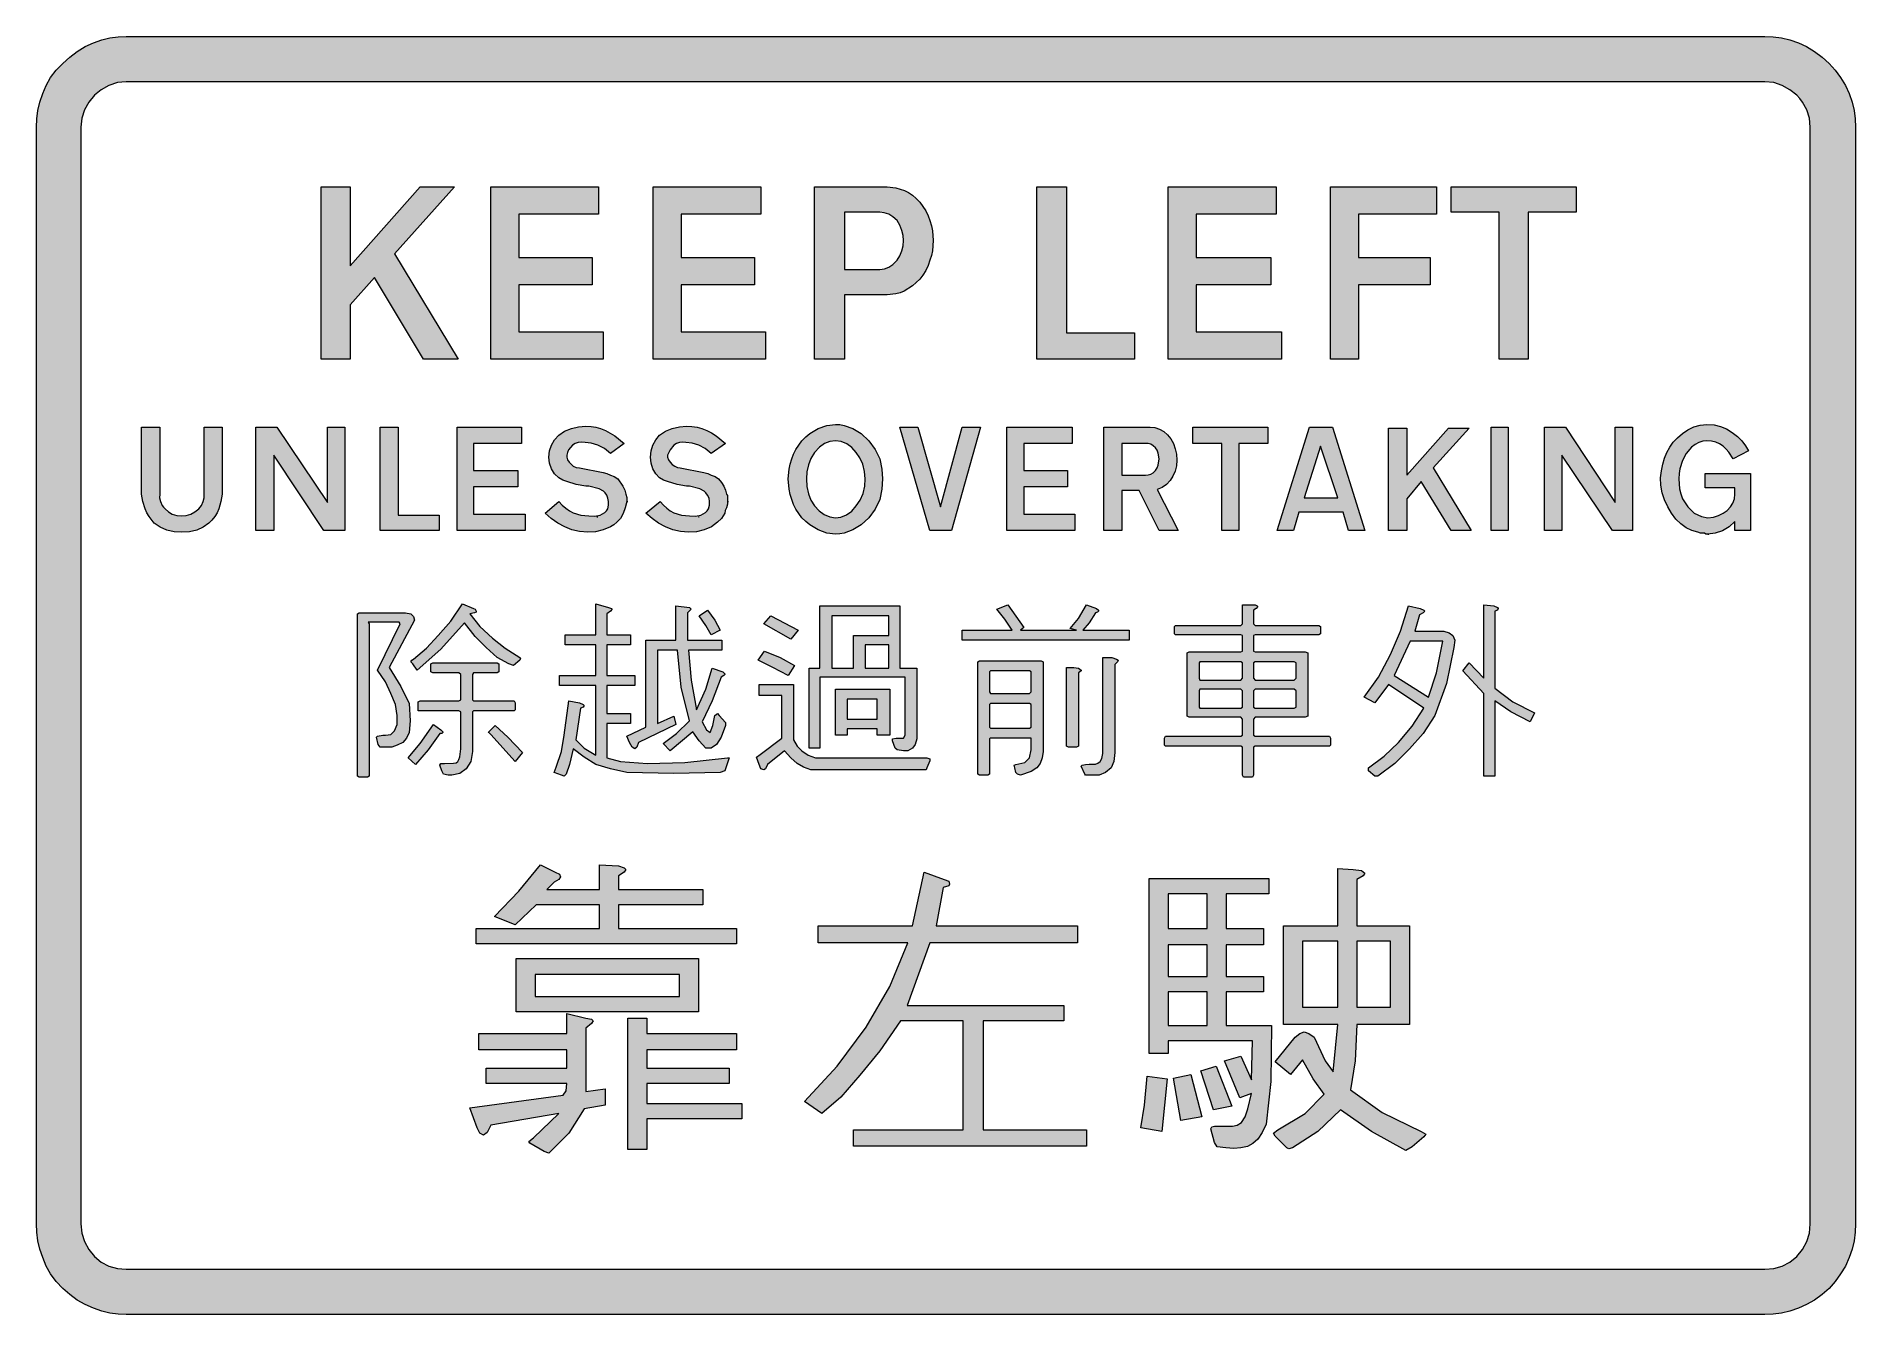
# Model space of a CAD drawing. Header units: metres. Extents: x 104 to 465, y 9 to 263.
import ezdxf

# ---------------------------------------------------------------- set-up
doc = ezdxf.new("R2010")
doc.units = ezdxf.units.M
doc.layers.add('FILL_BLACK_000000', color=7, linetype='Continuous', true_color=0x000000)
doc.layers.add('STROKE_BLACK_000000', color=7, linetype='Continuous', true_color=0x000000)

msp = doc.modelspace()

# ---------------------------------------------------------------- hatches: boundary and pattern name
at = {"layer": 'FILL_BLACK_000000', "true_color": 0x000000}
h = msp.add_hatch(color=7, dxfattribs=at)
h.dxf.hatch_style = 1
h.paths.add_polyline_path([(450.74, 262.51), (452.42, 262.12), (454.14, 261.54), (455.75, 260.77), (457.33, 259.81), (458.85, 258.68), (460.26, 257.4), (461.44, 256.09), (462.51, 254.63), (463.45, 253.07), (464.22, 251.46), (464.8, 249.74), (465.19, 248.06), (465.41, 246.42), (465.48, 244.8), (465.48, 27), (465.41, 25.35), (465.19, 23.67), (464.8, 21.99), (464.22, 20.34), (463.45, 18.65), (462.51, 17.08), (461.44, 15.61), (460.26, 14.22), (458.85, 12.97), (457.33, 11.9), (455.75, 11.01), (454.14, 10.26), (452.42, 9.68), (450.74, 9.29), (449.1, 9.07), (447.48, 9), (122.22, 9), (120.6, 9.07), (118.98, 9.29), (117.36, 9.68), (115.74, 10.26), (114.05, 11.01), (112.48, 11.9), (111.01, 12.97), (109.62, 14.22), (108.34, 15.61), (107.23, 17.08), (106.33, 18.65), (105.66, 20.34), (105.08, 21.99), (104.69, 23.67), (104.47, 25.35), (104.4, 27), (104.4, 244.8), (104.47, 246.42), (104.69, 248.06), (105.08, 249.74), (105.66, 251.46), (106.33, 253.07), (107.23, 254.63), (108.34, 256.09), (109.62, 257.4), (111.01, 258.68), (112.48, 259.81), (114.05, 260.77), (115.74, 261.54), (117.36, 262.12), (118.98, 262.51), (120.6, 262.73), (122.22, 262.8), (447.48, 262.8), (449.1, 262.73), (450.74, 262.51)])
h.paths.add_polyline_path([(455.8, 248.22), (454.96, 249.76), (454.41, 250.46), (453.78, 251.1), (452.44, 252.21), (450.9, 253.06), (449.22, 253.61), (447.48, 253.8), (122.22, 253.8), (120.48, 253.61), (118.8, 253.06), (117.26, 252.21), (115.92, 251.1), (114.81, 249.76), (113.96, 248.22), (113.41, 246.54), (113.22, 244.8), (113.22, 27), (113.41, 25.18), (113.96, 23.49), (114.81, 21.94), (115.92, 20.52), (117.26, 19.44), (118.8, 18.65), (120.48, 18.17), (122.22, 18), (447.48, 18), (449.22, 18.17), (450.9, 18.65), (452.44, 19.44), (453.78, 20.52), (454.96, 21.94), (455.8, 23.49), (456.31, 25.18), (456.48, 27), (456.48, 244.8), (456.31, 246.54), (455.8, 248.22)], flags=16)
h = msp.add_hatch(color=7, dxfattribs=at)
h.dxf.hatch_style = 1
h.paths.add_polyline_path([(166.68, 209.52), (166.68, 198.72), (160.92, 198.72), (160.92, 232.92), (166.68, 232.92), (166.68, 217.26), (180.54, 232.92), (187.38, 232.92), (175.5, 219.6), (188.1, 198.72), (181.26, 198.72), (171.54, 214.92), (166.68, 209.52)])
h = msp.add_hatch(color=7, dxfattribs=at)
h.dxf.hatch_style = 1
h.paths.add_polyline_path([(194.58, 198.72), (194.58, 232.92), (216, 232.92), (216, 227.52), (200.16, 227.52), (200.16, 218.88), (214.74, 218.88), (214.74, 213.48), (200.16, 213.48), (200.16, 204.12), (216.9, 204.12), (216.9, 198.72), (194.58, 198.72)])
h = msp.add_hatch(color=7, dxfattribs=at)
h.dxf.hatch_style = 1
h.paths.add_polyline_path([(226.8, 232.92), (248.22, 232.92), (248.22, 227.52), (232.38, 227.52), (232.38, 218.88), (246.96, 218.88), (246.96, 213.48), (232.38, 213.48), (232.38, 204.12), (249.12, 204.12), (249.12, 198.72), (226.8, 198.72), (226.8, 232.92)])
h = msp.add_hatch(color=7, dxfattribs=at)
h.dxf.hatch_style = 1
h.paths.add_polyline_path([(273.24, 232.92), (274.99, 232.75), (276.68, 232.2), (277.5, 231.78), (278.28, 231.25), (279.02, 230.61), (279.72, 229.86), (280.91, 228.13), (281.37, 227.2), (281.7, 226.26), (282.04, 225.21), (282.26, 224.21), (282.42, 222.3), (282.26, 220.25), (282.04, 219.29), (281.7, 218.34), (281.37, 217.29), (280.91, 216.32), (280.36, 215.4), (279.72, 214.56), (278.26, 213.26), (276.66, 212.22), (275.82, 211.88), (274.95, 211.66), (273.24, 211.5), (264.78, 211.5), (264.78, 198.72), (258.84, 198.72), (258.84, 232.92), (273.24, 232.92)])
h.paths.add_polyline_path([(273.58, 216.97), (274.41, 217.53), (275.22, 218.34), (275.8, 219.21), (276.19, 220.19), (276.41, 221.23), (276.48, 222.3), (276.41, 223.27), (276.19, 224.28), (275.8, 225.29), (275.22, 226.26), (274.41, 226.96), (273.6, 227.52), (272.7, 227.77), (271.8, 227.88), (264.78, 227.88), (264.78, 216.54), (271.8, 216.54), (272.71, 216.64), (273.58, 216.97)], flags=16)
h = msp.add_hatch(color=7, dxfattribs=at)
h.dxf.hatch_style = 1
h.paths.add_polyline_path([(302.94, 232.92), (308.88, 232.92), (308.88, 203.94), (322.38, 203.94), (322.38, 198.72), (302.94, 198.72), (302.94, 232.92)])
h = msp.add_hatch(color=7, dxfattribs=at)
h.dxf.hatch_style = 1
h.paths.add_polyline_path([(329.04, 198.72), (329.04, 232.92), (350.46, 232.92), (350.46, 227.52), (334.62, 227.52), (334.62, 218.88), (349.38, 218.88), (349.38, 213.48), (334.62, 213.48), (334.62, 204.12), (351.54, 204.12), (351.54, 198.72), (329.04, 198.72)])
h = msp.add_hatch(color=7, dxfattribs=at)
h.dxf.hatch_style = 1
h.paths.add_polyline_path([(361.26, 232.92), (382.32, 232.92), (382.32, 227.52), (366.84, 227.52), (366.84, 218.88), (381.06, 218.88), (381.06, 213.48), (366.84, 213.48), (366.84, 198.72), (361.26, 198.72), (361.26, 232.92)])
h = msp.add_hatch(color=7, dxfattribs=at)
h.dxf.hatch_style = 1
h.paths.add_polyline_path([(400.5, 198.72), (394.74, 198.72), (394.74, 227.88), (385.2, 227.88), (385.2, 232.92), (410.04, 232.92), (410.04, 227.88), (400.5, 227.88), (400.5, 198.72)])
h = msp.add_hatch(color=7, dxfattribs=at)
h.dxf.hatch_style = 1
h.paths.add_polyline_path([(137.7, 185.22), (141.3, 185.22), (141.3, 171.9), (141.01, 170.46), (140.58, 169.02), (140.25, 168.22), (139.79, 167.44), (139.24, 166.74), (138.6, 166.14), (137.53, 165.33), (136.24, 164.77), (134.78, 164.44), (133.2, 164.34), (131.72, 164.44), (130.3, 164.77), (128.97, 165.33), (127.8, 166.14), (126.76, 167.44), (126.33, 168.22), (126, 169.02), (125.5, 170.46), (125.28, 171.9), (125.28, 185.22), (128.88, 185.22), (128.88, 171.9), (128.83, 171.18), (129.06, 170.46), (129.37, 169.67), (129.62, 169.32), (129.96, 169.02), (130.59, 168.42), (131.38, 167.96), (132.26, 167.68), (133.2, 167.58), (134.14, 167.68), (135.04, 167.96), (135.88, 168.42), (136.62, 169.02), (137.14, 169.67), (137.52, 170.46), (137.68, 171.18), (137.7, 171.9), (137.7, 185.22)])
h = msp.add_hatch(color=7, dxfattribs=at)
h.dxf.hatch_style = 1
h.paths.add_polyline_path([(162.18, 170.28), (162.18, 185.22), (165.6, 185.22), (165.6, 164.7), (161.46, 164.7), (151.56, 179.64), (151.56, 164.7), (147.96, 164.7), (147.96, 185.22), (152.1, 185.22), (162.18, 170.28)])
h = msp.add_hatch(color=7, dxfattribs=at)
h.dxf.hatch_style = 1
h.paths.add_polyline_path([(172.62, 164.7), (172.62, 185.22), (176.22, 185.22), (176.22, 167.76), (184.32, 167.76), (184.32, 164.7), (172.62, 164.7)])
h = msp.add_hatch(color=7, dxfattribs=at)
h.dxf.hatch_style = 1
h.paths.add_polyline_path([(187.92, 185.22), (200.7, 185.22), (200.7, 181.98), (191.16, 181.98), (191.16, 176.58), (199.98, 176.58), (199.98, 173.34), (191.16, 173.34), (191.16, 167.94), (201.42, 167.94), (201.42, 164.7), (187.92, 164.7), (187.92, 185.22)])
h = msp.add_hatch(color=7, dxfattribs=at)
h.dxf.hatch_style = 1
h.paths.add_polyline_path([(218.34, 180), (217.15, 180.95), (215.82, 181.62), (214.49, 182.03), (213.3, 182.16), (212.55, 182.23), (211.9, 182.16), (211.33, 181.96), (210.78, 181.62), (210.04, 180.7), (209.79, 180.18), (209.7, 179.64), (209.7, 179.28), (209.82, 178.75), (210.13, 178.25), (210.96, 177.48), (211.52, 177.23), (212.22, 177.12), (216.9, 176.22), (217.62, 176.02), (218.34, 175.68), (219.06, 175.39), (219.78, 174.96), (220.79, 173.5), (221.17, 172.71), (221.4, 171.9), (221.56, 171.25), (221.58, 170.46), (221.27, 169.18), (220.86, 168.05), (220.31, 167.09), (219.6, 166.32), (219.02, 165.82), (218.37, 165.4), (216.92, 164.79), (215.37, 164.45), (213.84, 164.34), (212.18, 164.47), (210.67, 164.84), (209.26, 165.4), (207.9, 166.14), (206.57, 167.06), (205.38, 168.12), (208.08, 170.46), (208.76, 169.72), (209.46, 169.1), (210.18, 168.6), (210.91, 168.21), (212.43, 167.73), (214.02, 167.58), (215.22, 167.55), (216.31, 167.76), (217.21, 168.24), (217.55, 168.59), (217.8, 169.02), (217.97, 169.72), (217.98, 170.44), (217.85, 171.12), (217.62, 171.72), (217.32, 172.14), (216.96, 172.48), (216.09, 172.96), (214.02, 173.52), (213.48, 173.52), (211.52, 173.84), (209.7, 174.42), (208.89, 174.71), (208.08, 175.14), (207.24, 175.94), (206.62, 176.94), (206.23, 178.08), (206.1, 179.28), (206.23, 180.49), (206.62, 181.64), (207.24, 182.7), (208.08, 183.6), (209.25, 184.41), (210.58, 184.97), (212, 185.3), (213.48, 185.4), (214.48, 185.35), (215.45, 185.19), (216.39, 184.93), (217.33, 184.57), (219.18, 183.5), (221.04, 181.98), (218.34, 180)])
h = msp.add_hatch(color=7, dxfattribs=at)
h.dxf.hatch_style = 1
h.paths.add_polyline_path([(228.86, 169.72), (229.52, 169.1), (230.2, 168.6), (230.92, 168.21), (232.42, 167.73), (234, 167.58), (235.2, 167.55), (236.29, 167.76), (237.19, 168.24), (237.53, 168.59), (237.78, 169.02), (237.98, 169.72), (238.03, 170.44), (237.91, 171.12), (237.6, 171.72), (237.3, 172.14), (236.94, 172.48), (236.07, 172.96), (234, 173.52), (233.46, 173.52), (231.57, 173.83), (229.68, 174.42), (228.87, 174.71), (228.06, 175.14), (227.32, 175.94), (226.75, 176.94), (226.39, 178.08), (226.26, 179.28), (226.39, 180.49), (226.75, 181.64), (227.32, 182.7), (228.06, 183.6), (229.26, 184.41), (230.62, 184.97), (232.06, 185.3), (233.46, 185.4), (234.52, 185.35), (235.53, 185.19), (236.51, 184.93), (237.46, 184.57), (238.4, 184.09), (239.33, 183.5), (241.2, 181.98), (238.32, 180), (237.15, 180.94), (235.87, 181.62), (234.55, 182.02), (233.28, 182.16), (232.64, 182.23), (232.04, 182.16), (231.48, 181.96), (230.94, 181.62), (230.17, 180.7), (229.68, 179.64), (229.68, 179.28), (229.88, 178.75), (230.2, 178.24), (230.62, 177.81), (231.12, 177.48), (231.66, 177.23), (232.2, 177.12), (236.88, 176.22), (237.67, 176.02), (238.32, 175.68), (239.11, 175.39), (239.76, 174.96), (240.37, 174.25), (240.84, 173.5), (241.18, 172.71), (241.38, 171.9), (241.54, 171.61), (241.56, 171.18), (241.56, 170.46), (241.56, 169.92), (241.38, 169.2), (241.13, 168.66), (241.02, 168.12), (240.37, 167.08), (239.58, 166.32), (238.38, 165.4), (236.97, 164.79), (235.43, 164.45), (233.82, 164.34), (232.23, 164.47), (230.71, 164.83), (229.26, 165.4), (227.88, 166.14), (226.62, 167.06), (225.36, 168.12), (228.24, 170.46), (228.86, 169.72)])
h = msp.add_hatch(color=7, dxfattribs=at)
h.dxf.hatch_style = 1
h.paths.add_polyline_path([(264.73, 185.56), (266.45, 184.95), (268.09, 183.94), (269.64, 182.52), (270.85, 180.79), (271.8, 178.92), (272.21, 176.87), (272.34, 174.96), (272.21, 172.89), (271.8, 170.82), (270.86, 168.95), (269.64, 167.22), (268.09, 165.8), (266.45, 164.79), (264.73, 164.18), (263.86, 164.03), (262.98, 163.98), (261.31, 164.18), (259.58, 164.79), (257.89, 165.8), (257.09, 166.46), (256.32, 167.22), (255.13, 168.95), (254.67, 169.88), (254.34, 170.82), (254, 171.87), (253.78, 172.89), (253.62, 174.96), (253.78, 176.87), (254, 177.87), (254.34, 178.92), (254.67, 179.86), (255.13, 180.79), (256.32, 182.52), (257.09, 183.28), (257.89, 183.94), (259.58, 184.95), (261.31, 185.56), (262.98, 185.76), (263.86, 185.71), (264.73, 185.56)])
h.paths.add_polyline_path([(260.84, 181.96), (259.82, 181.23), (258.84, 180.18), (258.13, 179.01), (257.63, 177.71), (257.32, 176.33), (257.22, 174.96), (257.32, 173.41), (257.63, 171.99), (258.13, 170.71), (258.84, 169.56), (259.74, 168.59), (260.78, 167.85), (261.88, 167.38), (262.98, 167.22), (264.08, 167.36), (265.19, 167.78), (266.22, 168.51), (267.12, 169.56), (267.93, 170.73), (268.49, 172.06), (268.82, 173.48), (268.92, 174.96), (268.79, 176.43), (268.43, 177.84), (267.86, 179.11), (267.12, 180.18), (266.25, 181.15), (265.25, 181.89), (264.16, 182.36), (262.98, 182.52), (261.9, 182.38), (260.84, 181.96)], flags=16)
h = msp.add_hatch(color=7, dxfattribs=at)
h.dxf.hatch_style = 1
h.paths.add_polyline_path([(281.7, 164.7), (275.76, 185.22), (279.36, 185.22), (283.86, 169.38), (288.18, 185.22), (291.78, 185.22), (286.02, 164.7), (281.7, 164.7)])
h = msp.add_hatch(color=7, dxfattribs=at)
h.dxf.hatch_style = 1
h.paths.add_polyline_path([(310.5, 164.7), (297, 164.7), (297, 185.22), (309.96, 185.22), (309.96, 181.98), (300.42, 181.98), (300.42, 176.58), (309.06, 176.58), (309.06, 173.34), (300.42, 173.34), (300.42, 167.94), (310.5, 167.94), (310.5, 164.7)])
h = msp.add_hatch(color=7, dxfattribs=at)
h.dxf.hatch_style = 1
h.paths.add_polyline_path([(325.44, 185.22), (326.42, 185.11), (327.34, 184.81), (328.18, 184.32), (328.93, 183.67), (329.56, 182.87), (330.07, 181.95), (330.44, 180.93), (330.66, 179.82), (330.76, 178.68), (330.68, 177.56), (330.41, 176.49), (329.98, 175.5), (329.4, 174.61), (328.69, 173.85), (327.84, 173.23), (326.88, 172.8), (331.02, 164.7), (327.24, 164.7), (323.28, 172.62), (319.86, 172.62), (319.86, 164.7), (316.26, 164.7), (316.26, 185.22), (325.44, 185.22)])
h.paths.add_polyline_path([(319.86, 175.68), (324.54, 175.68), (325.08, 175.72), (325.6, 175.86), (326.08, 176.14), (326.52, 176.58), (326.86, 177.12), (327.08, 177.68), (327.24, 178.92), (327.08, 180.07), (326.86, 180.62), (326.52, 181.08), (326.08, 181.52), (325.6, 181.8), (325.08, 181.94), (324.54, 181.98), (319.86, 181.98), (319.86, 175.68)], flags=16)
h = msp.add_hatch(color=7, dxfattribs=at)
h.dxf.hatch_style = 1
h.paths.add_polyline_path([(333.9, 181.98), (333.9, 185.22), (348.84, 185.22), (348.84, 181.98), (343.08, 181.98), (343.08, 164.7), (339.66, 164.7), (339.66, 181.98), (333.9, 181.98)])
h = msp.add_hatch(color=7, dxfattribs=at)
h.dxf.hatch_style = 1
h.paths.add_polyline_path([(353.88, 164.7), (350.64, 164.7), (357.12, 185.22), (361.62, 185.22), (368.1, 164.7), (364.86, 164.7), (363.78, 168.3), (354.96, 168.3), (353.88, 164.7)])
h.paths.add_polyline_path([(362.7, 171.18), (359.28, 181.44), (356.04, 171.18), (362.7, 171.18)], flags=16)
h = msp.add_hatch(color=7, dxfattribs=at)
h.dxf.hatch_style = 1
h.paths.add_polyline_path([(379.26, 174.42), (376.38, 171), (376.38, 164.7), (372.78, 164.7), (372.78, 185.04), (376.38, 185.04), (376.38, 175.68), (384.66, 185.04), (388.8, 185.04), (381.6, 177.12), (389.16, 164.7), (385.2, 164.7), (379.26, 174.42)])
h = msp.add_hatch(color=7, dxfattribs=at)
h.dxf.hatch_style = 1
h.paths.add_polyline_path([(396.54, 185.22), (396.54, 164.7), (393.12, 164.7), (393.12, 185.22), (396.54, 185.22)])
h = msp.add_hatch(color=7, dxfattribs=at)
h.dxf.hatch_style = 1
h.paths.add_polyline_path([(421.2, 164.7), (417.24, 164.7), (407.16, 179.64), (407.16, 164.7), (403.74, 164.7), (403.74, 185.22), (407.88, 185.22), (417.78, 170.28), (417.78, 185.22), (421.2, 185.22), (421.2, 164.7)])
h = msp.add_hatch(color=7, dxfattribs=at)
h.dxf.hatch_style = 1
h.paths.add_polyline_path([(435.78, 163.98), (435.51, 164.14), (435.24, 164.16), (434.7, 164.18), (434.16, 164.34), (432.99, 164.72), (431.82, 165.24), (430.78, 166.01), (429.82, 166.97), (428.96, 168.1), (428.22, 169.38), (427.54, 170.76), (427.09, 172.19), (426.85, 173.66), (426.78, 175.14), (426.95, 176.56), (427.21, 177.86), (427.56, 179.06), (428.04, 180.18), (428.62, 181.23), (429.3, 182.21), (430.12, 183.12), (431.1, 183.96), (432.21, 184.7), (433.39, 185.27), (434.64, 185.63), (435.96, 185.76), (437.38, 185.66), (438.68, 185.36), (439.88, 184.85), (441, 184.14), (442.01, 183.38), (442.89, 182.48), (443.63, 181.51), (444.24, 180.54), (441.18, 178.92), (440.32, 180.25), (439.81, 180.87), (439.2, 181.44), (438.49, 181.91), (437.71, 182.25), (436.87, 182.45), (435.96, 182.52), (435.15, 182.42), (434.36, 182.16), (433.61, 181.76), (432.9, 181.26), (431.86, 179.98), (431.1, 178.56), (430.6, 176.96), (430.44, 176), (430.38, 174.96), (430.54, 172.98), (430.76, 171.97), (431.1, 171), (432.2, 169.36), (433.44, 168.12), (434.86, 167.47), (436.14, 167.22), (437.25, 167.37), (438.27, 167.67), (439.19, 168.12), (439.99, 168.68), (440.64, 169.36), (441.13, 170.13), (441.43, 170.98), (441.54, 171.9), (441.54, 173.16), (435.6, 173.16), (435.6, 176.04), (444.6, 176.04), (444.6, 164.7), (441.54, 164.7), (441.54, 166.5), (440.37, 165.42), (439.04, 164.63), (437.62, 164.15), (436.14, 163.98), (435.78, 163.98)])
h = msp.add_hatch(color=7, dxfattribs=at)
h.dxf.hatch_style = 1
h.paths.add_polyline_path([(178.38, 124.56), (177.84, 123.48), (177.12, 122.58), (176.04, 122.04), (174.96, 121.68), (172.62, 121.68), (172.26, 122.22), (171.9, 123.66), (172.08, 123.84), (173.16, 124.02), (173.7, 124.02), (174.78, 124.2), (175.5, 124.92), (176.04, 126.18), (176.04, 127.98), (175.68, 130.14), (174.78, 132.3), (173.7, 134.64), (172.08, 136.98), (176.58, 146.16), (176.4, 146.52), (170.28, 146.52), (170.46, 146.16), (170.46, 115.92), (170.1, 115.74), (168.48, 115.74), (168.12, 115.92), (168.12, 148.14), (168.48, 148.32), (177.66, 148.32), (178.74, 148.14), (179.28, 147.6), (179.46, 146.88), (174.42, 137.52), (176.76, 133.74), (178.38, 130.32), (178.56, 126.9), (178.38, 124.56)])
h = msp.add_hatch(color=7, dxfattribs=at)
h.dxf.hatch_style = 1
h.paths.add_polyline_path([(193.68, 141.48), (191.52, 143.64), (189.36, 146.34), (184.68, 141.12), (180, 136.98), (179.1, 138.24), (178.74, 138.6), (178.92, 138.96), (179.28, 139.14), (181.8, 141.3), (184.14, 143.82), (186.66, 146.7), (189, 150.12), (191.16, 149.22), (191.52, 149.04), (191.7, 148.68), (191.7, 148.5), (191.34, 148.32), (190.44, 148.14), (192.42, 145.62), (194.94, 143.28), (197.46, 141.3), (200.34, 139.5), (200.52, 139.32), (200.34, 138.96), (199.08, 137.88), (198.18, 138.24), (195.84, 139.5), (193.68, 141.48)])
h = msp.add_hatch(color=7, dxfattribs=at)
h.dxf.hatch_style = 1
h.paths.add_polyline_path([(221.58, 116.64), (218.34, 117.36), (215.46, 118.26), (213.12, 119.7), (210.96, 121.32), (210.24, 118.26), (209.52, 116.28), (209.16, 115.92), (208.62, 116.1), (207.18, 116.64), (207.54, 117.72), (208.62, 120.78), (209.16, 124.02), (210.06, 130.86), (212.22, 130.5), (212.94, 130.14), (213.12, 129.96), (212.94, 129.6), (212.4, 129.42), (211.5, 123.12), (213.12, 121.5), (215.46, 120.06), (215.46, 133.92), (208.26, 133.92), (208.26, 135.9), (215.46, 135.9), (215.46, 142.02), (209.34, 142.02), (209.34, 144), (215.46, 144), (215.46, 150.12), (217.98, 149.4), (218.52, 149.22), (218.7, 149.04), (218.34, 148.68), (217.62, 148.14), (217.62, 144), (222.3, 144), (222.3, 142.02), (217.62, 142.02), (217.62, 135.9), (223.2, 135.9), (223.2, 133.92), (217.62, 133.92), (217.62, 128.34), (222.3, 128.34), (222.3, 126.36), (217.62, 126.36), (217.62, 119.52), (220.32, 118.8), (225.72, 118.44), (233.1, 118.62), (241.56, 119.52), (241.92, 119.52), (241.02, 117), (240.12, 116.64), (230.94, 116.46), (221.58, 116.64)])
h = msp.add_hatch(color=7, dxfattribs=at)
h.dxf.hatch_style = 1
h.paths.add_polyline_path([(241.2, 126.54), (241.2, 126), (240.3, 123.66), (239.4, 122.22), (238.32, 121.5), (237.24, 121.5), (235.98, 122.94), (234.72, 124.74), (230.22, 120.96), (228.78, 122.4), (231.48, 124.38), (234, 126.9), (232.38, 133.56), (231.66, 140.94), (227.7, 140.94), (227.7, 126.36), (230.94, 127.8), (231.3, 126.18), (223.92, 122.58), (223.56, 121.68), (223.2, 121.32), (222.66, 121.68), (222.12, 122.58), (221.58, 123.84), (225.36, 125.64), (225.36, 142.92), (231.3, 142.92), (231.3, 149.76), (234, 149.4), (234.36, 149.04), (233.64, 148.32), (233.64, 142.92), (240.48, 142.92), (240.48, 140.94), (233.82, 140.94), (234.36, 135), (235.44, 129.06), (237.24, 133.2), (238.5, 137.34), (240.66, 136.62), (241.02, 136.26), (241.02, 136.08), (240.84, 135.9), (240.3, 135.54), (238.5, 130.86), (236.52, 126.72), (237.42, 125.1), (238.14, 124.56), (238.68, 126), (239.04, 127.98), (239.58, 128.34), (239.94, 127.98), (241.2, 126.54)])
h = msp.add_hatch(color=7, dxfattribs=at)
h.dxf.hatch_style = 1
h.paths.add_polyline_path([(237.6, 148.86), (239.04, 146.88), (240.12, 144.9), (238.32, 144), (237.24, 145.8), (235.98, 147.78), (237.6, 148.86)])
h = msp.add_hatch(color=7, dxfattribs=at)
h.dxf.hatch_style = 1
h.paths.add_polyline_path([(278.28, 121.5), (277.38, 120.96), (276.48, 120.96), (275.22, 121.14), (274.86, 121.5), (274.32, 122.94), (274.32, 123.3), (275.04, 123.48), (276.48, 123.48), (276.84, 124.02), (276.84, 135.54), (259.92, 135.54), (259.92, 121.5), (257.76, 121.5), (257.76, 137.34), (259.92, 137.34), (259.92, 149.76), (275.76, 149.76), (275.76, 137.34), (279.18, 137.34), (279.18, 123.3), (278.82, 122.22), (278.28, 121.5)])
h.paths.add_polyline_path([(273.6, 142.02), (268.92, 142.02), (268.92, 137.34), (273.6, 137.34), (273.6, 142.02)], flags=16)
h.paths.add_polyline_path([(262.26, 147.78), (262.26, 137.34), (266.58, 137.34), (266.58, 143.82), (273.6, 143.82), (273.6, 147.78), (262.26, 147.78)], flags=16)
h = msp.add_hatch(color=7, dxfattribs=at)
h.dxf.hatch_style = 1
h.paths.add_polyline_path([(288.18, 144.9), (298.08, 144.9), (296.64, 147.06), (295.02, 149.04), (297.18, 149.94), (300.42, 145.44), (299.7, 144.9), (310.86, 144.9), (309.6, 145.26), (311.22, 147.24), (312.84, 149.94), (314.82, 149.22), (315.18, 148.86), (315.18, 148.68), (315, 148.5), (314.64, 148.32), (313.38, 146.34), (312.12, 144.9), (321.3, 144.9), (321.3, 142.92), (288.18, 142.92), (288.18, 144.9)])
h = msp.add_hatch(color=7, dxfattribs=at)
h.dxf.hatch_style = 1
h.paths.add_polyline_path([(343.98, 115.74), (343.8, 116.1), (343.8, 121.68), (343.44, 121.86), (328.5, 121.86), (328.32, 122.04), (328.32, 123.48), (328.5, 123.84), (343.44, 123.84), (343.8, 124.02), (343.8, 127.26), (343.44, 127.62), (333.18, 127.62), (332.82, 127.8), (332.82, 140.4), (333.18, 140.58), (343.44, 140.58), (343.8, 140.76), (343.8, 143.82), (343.44, 144), (330.48, 144), (330.3, 144.18), (330.3, 145.62), (330.48, 145.8), (343.44, 145.8), (343.8, 146.16), (343.8, 149.94), (346.32, 149.94), (346.68, 149.76), (346.86, 149.58), (346.5, 149.22), (345.96, 148.86), (345.96, 146.16), (346.32, 145.8), (358.92, 145.8), (359.28, 145.62), (359.28, 144.18), (358.92, 144), (346.32, 144), (345.96, 143.82), (345.96, 140.76), (346.32, 140.58), (356.22, 140.58), (356.76, 140.4), (356.76, 127.8), (356.22, 127.62), (346.32, 127.62), (345.96, 127.26), (345.96, 124.02), (346.32, 123.84), (361.08, 123.84), (361.26, 123.48), (361.26, 122.04), (361.08, 121.86), (346.32, 121.86), (345.96, 121.68), (345.96, 116.1), (345.78, 115.74), (343.98, 115.74)])
h.paths.add_polyline_path([(354.06, 129.42), (354.42, 129.6), (354.42, 132.84), (354.06, 133.2), (346.32, 133.2), (345.96, 132.84), (345.96, 129.6), (346.32, 129.42), (354.06, 129.42)], flags=16)
h.paths.add_polyline_path([(346.32, 135), (354.06, 135), (354.42, 135.36), (354.42, 138.42), (354.06, 138.6), (346.32, 138.6), (345.96, 138.42), (345.96, 135.36), (346.32, 135)], flags=16)
h.paths.add_polyline_path([(343.8, 138.42), (343.44, 138.6), (335.34, 138.6), (335.16, 138.42), (335.16, 135.36), (335.34, 135), (343.44, 135), (343.8, 135.36), (343.8, 138.42)], flags=16)
h.paths.add_polyline_path([(343.8, 132.84), (343.44, 133.2), (335.34, 133.2), (335.16, 132.84), (335.16, 129.6), (335.34, 129.42), (343.44, 129.42), (343.8, 129.6), (343.8, 132.84)], flags=16)
h = msp.add_hatch(color=7, dxfattribs=at)
h.dxf.hatch_style = 1
h.paths.add_polyline_path([(379.8, 129.42), (372.78, 134.1), (370.08, 130.5), (367.92, 131.58), (370.8, 135.54), (373.14, 140.04), (375.12, 144.72), (376.74, 149.76), (379.08, 149.22), (379.8, 148.86), (379.98, 148.68), (379.62, 148.32), (378.9, 147.96), (378, 144.72), (383.76, 144.72), (384.84, 144.36), (385.56, 143.82), (385.92, 142.92), (385.74, 141.48), (384.3, 134.28), (381.96, 127.98), (379.62, 124.38), (376.92, 121.32), (374.04, 118.44), (370.62, 115.92), (370.08, 115.92), (368.82, 117), (368.82, 117.54), (371.88, 119.88), (374.76, 122.58), (377.46, 125.82), (379.8, 129.42)])
h.paths.add_polyline_path([(373.86, 135.9), (380.7, 131.58), (382.32, 136.44), (383.58, 142.74), (377.1, 142.74), (373.86, 135.9)], flags=16)
h = msp.add_hatch(color=7, dxfattribs=at)
h.dxf.hatch_style = 1
h.paths.add_polyline_path([(387.54, 136.8), (388.8, 138.42), (391.68, 135.36), (391.68, 149.94), (393.66, 149.76), (394.38, 149.4), (394.56, 149.22), (394.38, 148.86), (393.84, 148.68), (393.84, 133.38), (397.44, 130.68), (401.76, 128.52), (400.86, 126.72), (397.08, 128.7), (393.84, 130.86), (393.84, 115.92), (391.68, 115.92), (391.68, 132.3), (387.54, 136.8)])
h = msp.add_hatch(color=7, dxfattribs=at)
h.dxf.hatch_style = 1
h.paths.add_polyline_path([(254.16, 143.1), (248.76, 146.16), (250.2, 147.78), (255.6, 144.9), (254.16, 143.1)])
h = msp.add_hatch(color=7, dxfattribs=at)
h.dxf.hatch_style = 1
h.paths.add_polyline_path([(180.54, 130.86), (188.28, 130.86), (188.64, 131.04), (188.64, 136.08), (188.28, 136.44), (183.06, 136.44), (182.7, 136.62), (182.7, 138.24), (183.06, 138.42), (195.84, 138.42), (196.2, 138.24), (196.2, 136.62), (195.84, 136.44), (191.16, 136.44), (190.98, 136.08), (190.98, 131.04), (191.16, 130.86), (199.26, 130.86), (199.44, 130.5), (199.44, 129.06), (199.26, 128.88), (191.16, 128.88), (190.98, 128.7), (190.98, 120.78), (190.62, 118.8), (189.72, 117.36), (188.46, 116.46), (186.84, 116.1), (186.12, 116.1), (185.22, 116.28), (184.86, 117), (184.5, 118.08), (184.68, 118.44), (185.4, 118.44), (187.19, 118.47), (187.72, 118.59), (188.07, 118.83), (188.28, 119.2), (188.42, 119.72), (188.64, 121.32), (188.64, 128.7), (188.28, 128.88), (180.18, 128.88), (180.18, 130.68), (180.54, 130.86)])
h = msp.add_hatch(color=7, dxfattribs=at)
h.dxf.hatch_style = 1
h.paths.add_polyline_path([(254.88, 137.88), (253.62, 135.9), (250.56, 137.52), (247.68, 138.96), (248.94, 140.76), (252, 139.5), (254.88, 137.88)])
h = msp.add_hatch(color=7, dxfattribs=at)
h.dxf.hatch_style = 1
h.paths.add_polyline_path([(302.94, 117.54), (301.86, 116.82), (299.7, 116.1), (299.16, 116.28), (298.8, 116.64), (298.62, 117.54), (298.44, 118.08), (298.8, 118.26), (300.6, 118.62), (301.5, 119.52), (301.86, 121.14), (301.86, 123.48), (293.76, 123.48), (293.58, 123.3), (293.58, 116.28), (293.22, 116.1), (291.6, 116.1), (291.24, 116.28), (291.24, 138.6), (291.6, 138.78), (303.84, 138.78), (304.2, 138.6), (304.2, 120.78), (304.02, 119.52), (303.66, 118.44), (302.94, 117.54)])
h.paths.add_polyline_path([(293.58, 125.64), (293.76, 125.46), (301.5, 125.46), (301.86, 125.64), (301.86, 130.14), (301.5, 130.32), (293.76, 130.32), (293.58, 130.14), (293.58, 125.64)], flags=16)
h.paths.add_polyline_path([(293.58, 132.66), (293.76, 132.3), (301.5, 132.3), (301.86, 132.66), (301.86, 136.62), (301.5, 136.8), (293.76, 136.8), (293.58, 136.62), (293.58, 132.66)], flags=16)
h = msp.add_hatch(color=7, dxfattribs=at)
h.dxf.hatch_style = 1
h.paths.add_polyline_path([(309.24, 121.68), (308.88, 121.86), (308.88, 137.52), (310.32, 137.52), (311.22, 137.34), (311.76, 136.98), (311.76, 136.8), (311.22, 136.44), (311.22, 121.86), (310.86, 121.68), (309.24, 121.68)])
h = msp.add_hatch(color=7, dxfattribs=at)
h.dxf.hatch_style = 1
h.paths.add_polyline_path([(318.42, 120.6), (318.24, 118.8), (317.7, 117.54), (316.62, 116.64), (315.36, 116.1), (312.66, 116.1), (312.48, 116.28), (311.76, 117.9), (311.94, 118.08), (312.64, 118.25), (313.33, 118.29), (314.58, 118.32), (315.1, 118.47), (315.54, 118.81), (315.88, 119.44), (316.08, 120.42), (316.08, 139.5), (317.88, 139.5), (318.78, 139.14), (319.14, 138.96), (318.96, 138.6), (318.42, 138.06), (318.42, 120.6)])
h = msp.add_hatch(color=7, dxfattribs=at)
h.dxf.hatch_style = 1
h.paths.add_polyline_path([(258.12, 117.18), (256.68, 117.72), (255.42, 118.44), (254.16, 119.52), (252.9, 120.96), (249.48, 118.26), (249.12, 117.36), (248.76, 117.18), (248.22, 117.36), (247.86, 118.26), (247.32, 119.7), (248.04, 120.24), (252.36, 123.48), (252.36, 131.94), (247.86, 131.94), (247.86, 134.1), (254.7, 134.1), (254.7, 123.12), (255.42, 121.86), (256.32, 120.96), (257.58, 120.06), (259.02, 119.52), (281.16, 119.52), (281.7, 119.34), (281.7, 118.98), (281.16, 117.54), (280.98, 117.18), (258.12, 117.18)])
h = msp.add_hatch(color=7, dxfattribs=at)
h.dxf.hatch_style = 1
h.paths.add_polyline_path([(265.32, 124.02), (262.98, 124.02), (262.98, 133.2), (273.78, 133.2), (273.78, 124.02), (271.26, 124.02), (271.26, 125.28), (265.32, 125.28), (265.32, 124.02)])
h.paths.add_polyline_path([(265.32, 131.22), (265.32, 127.26), (271.26, 127.26), (271.26, 131.22), (265.32, 131.22)], flags=16)
h = msp.add_hatch(color=7, dxfattribs=at)
h.dxf.hatch_style = 1
h.paths.add_polyline_path([(184.68, 125.1), (185.04, 124.74), (185.04, 124.56), (184.86, 124.38), (184.5, 124.38), (182.16, 121.14), (179.64, 118.26), (178.2, 119.52), (180.54, 122.4), (183.24, 126.18), (184.68, 125.1)])
h = msp.add_hatch(color=7, dxfattribs=at)
h.dxf.hatch_style = 1
h.paths.add_polyline_path([(199.44, 118.8), (194.58, 124.2), (194.22, 124.56), (194.04, 124.56), (195.48, 126), (198, 123.66), (200.88, 120.6), (199.44, 118.8)])
h = msp.add_hatch(color=7, dxfattribs=at)
h.dxf.hatch_style = 1
h.paths.add_polyline_path([(243.36, 82.62), (191.7, 82.62), (191.7, 85.68), (216.18, 85.68), (216.18, 90.36), (203.58, 90.36), (199.44, 86.4), (195.3, 88.02), (200.16, 93.06), (204.48, 98.28), (207.36, 96.84), (208.26, 96.48), (208.44, 95.94), (208.08, 95.4), (207.18, 94.86), (205.74, 93.42), (216.18, 93.42), (216.18, 98.28), (219.96, 98.1), (221.04, 97.74), (221.4, 97.38), (221.04, 96.84), (219.96, 96.12), (219.96, 93.42), (236.7, 93.42), (236.7, 90.36), (219.96, 90.36), (219.96, 85.68), (243.36, 85.68), (243.36, 82.62)])
h = msp.add_hatch(color=7, dxfattribs=at)
h.dxf.hatch_style = 1
h.paths.add_polyline_path([(352.98, 41.94), (352.62, 42.12), (350.28, 44.46), (349.92, 45), (350.82, 45.72), (356.22, 48.96), (360, 52.74), (357.84, 55.8), (355.68, 59.58), (353.34, 56.7), (350.28, 59.22), (354.24, 64.08), (355.14, 64.8), (356.04, 65.16), (356.94, 64.8), (358.02, 64.08), (360.18, 59.4), (361.8, 57.24), (362.7, 66.6), (351.9, 66.6), (351.9, 86.22), (362.7, 86.22), (362.7, 97.56), (365.76, 97.38), (367.38, 97.2), (368.1, 96.66), (367.74, 96.12), (366.48, 95.4), (366.48, 86.22), (376.92, 86.22), (376.92, 66.6), (366.48, 66.6), (366.12, 59.4), (365.22, 53.64), (371.52, 49.14), (379.26, 45.36), (380.16, 44.82), (379.8, 44.28), (377.46, 42.3), (376.2, 41.58), (369.36, 45.36), (363.24, 49.68), (358.74, 45.36), (353.7, 42.12), (352.98, 41.94)])
h.paths.add_polyline_path([(373.14, 83.16), (366.48, 83.16), (366.48, 70.02), (373.14, 70.02), (373.14, 83.16)], flags=16)
h.paths.add_polyline_path([(355.68, 83.16), (355.68, 70.02), (362.7, 70.02), (362.7, 83.16), (355.68, 83.16)], flags=16)
h = msp.add_hatch(color=7, dxfattribs=at)
h.dxf.hatch_style = 1
h.paths.add_polyline_path([(259.56, 82.8), (259.56, 86.22), (278.28, 86.22), (280.62, 96.84), (284.58, 95.4), (285.48, 95.04), (285.66, 94.5), (285.48, 94.14), (284.4, 93.78), (282.96, 86.22), (311.04, 86.22), (311.04, 82.8), (281.7, 82.8), (277.2, 70.38), (308.34, 70.38), (308.34, 67.32), (292.32, 67.32), (292.32, 45.72), (312.84, 45.72), (312.84, 42.48), (266.58, 42.48), (266.58, 45.72), (288.36, 45.72), (288.36, 67.32), (275.94, 67.32), (271.8, 61.38), (267.84, 56.52), (264.06, 52.2), (260.28, 48.96), (256.86, 51.3), (263.34, 58.32), (269.1, 66.06), (273.78, 74.16), (277.38, 82.8), (259.56, 82.8)])
h = msp.add_hatch(color=7, dxfattribs=at)
h.dxf.hatch_style = 1
h.paths.add_polyline_path([(340.56, 85.68), (347.94, 85.68), (347.94, 82.44), (340.56, 82.44), (340.56, 76.14), (347.94, 76.14), (347.94, 73.08), (340.56, 73.08), (340.56, 66.42), (349.56, 66.42), (349.38, 55.26), (348.48, 46.8), (347.72, 45.13), (346.85, 43.87), (345.86, 42.98), (344.75, 42.4), (343.49, 42.1), (342.09, 42.01), (340.51, 42.09), (338.76, 42.3), (338.22, 43.2), (337.5, 45.9), (337.68, 46.26), (338.22, 46.44), (341.82, 46.44), (342.72, 46.62), (343.62, 47.16), (344.34, 48.24), (344.88, 49.86), (345.6, 52.92), (343.26, 52.02), (340.2, 59.4), (343.44, 60.3), (345.6, 55.62), (345.78, 63.36), (329.04, 63.36), (329.04, 60.84), (325.26, 60.84), (325.26, 95.58), (349.02, 95.58), (349.02, 92.52), (340.56, 92.52), (340.56, 85.68)])
h.paths.add_polyline_path([(336.78, 73.08), (329.04, 73.08), (329.04, 66.42), (336.78, 66.42), (336.78, 73.08)], flags=16)
h.paths.add_polyline_path([(336.78, 76.14), (336.78, 82.44), (329.04, 82.44), (329.04, 76.14), (336.78, 76.14)], flags=16)
h.paths.add_polyline_path([(329.04, 85.68), (336.78, 85.68), (336.78, 92.52), (329.04, 92.52), (329.04, 85.68)], flags=16)
h = msp.add_hatch(color=7, dxfattribs=at)
h.dxf.hatch_style = 1
h.paths.add_polyline_path([(199.62, 69.12), (199.62, 79.74), (235.8, 79.74), (235.8, 69.12), (199.62, 69.12)])
h.paths.add_polyline_path([(232.02, 72.18), (232.02, 76.5), (203.4, 76.5), (203.4, 72.18), (232.02, 72.18)], flags=16)
h = msp.add_hatch(color=7, dxfattribs=at)
h.dxf.hatch_style = 1
h.paths.add_polyline_path([(213.48, 53.28), (217.26, 53.82), (217.26, 50.58), (213.12, 49.86), (210.06, 45), (206.1, 41.04), (205.2, 41.4), (202.32, 43.02), (202.14, 43.38), (203.04, 44.1), (208.08, 48.96), (194.58, 46.62), (193.86, 45.18), (193.14, 44.64), (192.42, 45), (191.88, 46.08), (190.44, 50.04), (208.98, 52.56), (209.52, 53.46), (209.7, 54.9), (193.68, 54.9), (193.68, 57.96), (209.7, 57.96), (209.7, 61.56), (192.24, 61.56), (192.24, 64.8), (209.7, 64.8), (209.7, 68.76), (213.48, 67.86), (214.56, 67.68), (214.92, 67.32), (214.56, 66.78), (213.48, 65.88), (213.48, 53.28)])
h = msp.add_hatch(color=7, dxfattribs=at)
h.dxf.hatch_style = 1
h.paths.add_polyline_path([(243.36, 64.8), (243.36, 61.56), (225.54, 61.56), (225.54, 57.96), (241.92, 57.96), (241.92, 54.9), (225.54, 54.9), (225.54, 50.94), (244.44, 50.94), (244.44, 47.88), (225.54, 47.88), (225.54, 41.76), (221.76, 41.76), (221.76, 67.86), (225.54, 67.86), (225.54, 64.8), (243.36, 64.8)])
h = msp.add_hatch(color=7, dxfattribs=at)
h.dxf.hatch_style = 1
h.paths.add_polyline_path([(338.58, 58.32), (341.64, 50.4), (338.04, 49.68), (335.52, 57.42), (338.58, 58.32)])
h = msp.add_hatch(color=7, dxfattribs=at)
h.dxf.hatch_style = 1
h.paths.add_polyline_path([(327.78, 45.36), (323.64, 46.08), (324.36, 50.58), (324.9, 56.34), (328.86, 55.8), (327.78, 45.36)])
h = msp.add_hatch(color=7, dxfattribs=at)
h.dxf.hatch_style = 1
h.paths.add_polyline_path([(335.7, 48.24), (331.56, 47.52), (330.12, 55.98), (333.54, 56.7), (335.7, 48.24)])

# ---------------------------------------------------------------- linework, layer by layer
at = {"layer": 'FILL_BLACK_000000', "lineweight": 0, "true_color": 0x000000}
for points in [[(450.74, 262.51), (452.42, 262.12), (454.14, 261.54), (455.75, 260.77), (457.33, 259.81), (458.85, 258.68), (460.26, 257.4), (461.44, 256.09), (462.51, 254.63), (463.45, 253.07), (464.22, 251.46), (464.8, 249.74), (465.19, 248.06), (465.41, 246.42), (465.48, 244.8), (465.48, 27), (465.41, 25.35), (465.19, 23.67), (464.8, 21.99), (464.22, 20.34), (463.45, 18.65), (462.51, 17.08), (461.44, 15.61), (460.26, 14.22), (458.85, 12.97), (457.33, 11.9), (455.75, 11.01), (454.14, 10.26), (452.42, 9.68), (450.74, 9.29), (449.1, 9.07), (447.48, 9), (122.22, 9), (120.6, 9.07), (118.98, 9.29), (117.36, 9.68), (115.74, 10.26), (114.05, 11.01), (112.48, 11.9), (111.01, 12.97), (109.62, 14.22), (108.34, 15.61), (107.23, 17.08), (106.33, 18.65), (105.66, 20.34), (105.08, 21.99), (104.69, 23.67), (104.47, 25.35), (104.4, 27), (104.4, 244.8), (104.47, 246.42), (104.69, 248.06), (105.08, 249.74), (105.66, 251.46), (106.33, 253.07), (107.23, 254.63), (108.34, 256.09), (109.62, 257.4), (111.01, 258.68), (112.48, 259.81), (114.05, 260.77), (115.74, 261.54), (117.36, 262.12), (118.98, 262.51), (120.6, 262.73), (122.22, 262.8), (447.48, 262.8), (449.1, 262.73)], [(455.8, 248.22), (454.96, 249.76), (454.41, 250.46), (453.78, 251.1), (452.44, 252.21), (450.9, 253.06), (449.22, 253.61), (447.48, 253.8), (122.22, 253.8), (120.48, 253.61), (118.8, 253.06), (117.26, 252.21), (115.92, 251.1), (114.81, 249.76), (113.96, 248.22), (113.41, 246.54), (113.22, 244.8), (113.22, 27), (113.41, 25.18), (113.96, 23.49), (114.81, 21.94), (115.92, 20.52), (117.26, 19.44), (118.8, 18.65), (120.48, 18.17), (122.22, 18), (447.48, 18), (449.22, 18.17), (450.9, 18.65), (452.44, 19.44), (453.78, 20.52), (454.96, 21.94), (455.8, 23.49), (456.31, 25.18), (456.48, 27), (456.48, 244.8), (456.31, 246.54)], [(166.68, 209.52), (166.68, 198.72), (160.92, 198.72), (160.92, 232.92), (166.68, 232.92), (166.68, 217.26), (180.54, 232.92), (187.38, 232.92), (175.5, 219.6), (188.1, 198.72), (181.26, 198.72), (171.54, 214.92)], [(194.58, 198.72), (194.58, 232.92), (216, 232.92), (216, 227.52), (200.16, 227.52), (200.16, 218.88), (214.74, 218.88), (214.74, 213.48), (200.16, 213.48), (200.16, 204.12), (216.9, 204.12), (216.9, 198.72)], [(226.8, 232.92), (248.22, 232.92), (248.22, 227.52), (232.38, 227.52), (232.38, 218.88), (246.96, 218.88), (246.96, 213.48), (232.38, 213.48), (232.38, 204.12), (249.12, 204.12), (249.12, 198.72), (226.8, 198.72)], [(273.24, 232.92), (274.99, 232.75), (276.68, 232.2), (277.5, 231.78), (278.28, 231.25), (279.02, 230.61), (279.72, 229.86), (280.91, 228.13), (281.37, 227.2), (281.7, 226.26), (282.04, 225.21), (282.26, 224.21), (282.42, 222.3), (282.26, 220.25), (282.04, 219.29), (281.7, 218.34), (281.37, 217.29), (280.91, 216.32), (280.36, 215.4), (279.72, 214.56), (278.26, 213.26), (276.66, 212.22), (275.82, 211.88), (274.95, 211.66), (273.24, 211.5), (264.78, 211.5), (264.78, 198.72), (258.84, 198.72), (258.84, 232.92)], [(302.94, 232.92), (308.88, 232.92), (308.88, 203.94), (322.38, 203.94), (322.38, 198.72), (302.94, 198.72)], [(329.04, 198.72), (329.04, 232.92), (350.46, 232.92), (350.46, 227.52), (334.62, 227.52), (334.62, 218.88), (349.38, 218.88), (349.38, 213.48), (334.62, 213.48), (334.62, 204.12), (351.54, 204.12), (351.54, 198.72)], [(361.26, 232.92), (382.32, 232.92), (382.32, 227.52), (366.84, 227.52), (366.84, 218.88), (381.06, 218.88), (381.06, 213.48), (366.84, 213.48), (366.84, 198.72), (361.26, 198.72)], [(400.5, 198.72), (394.74, 198.72), (394.74, 227.88), (385.2, 227.88), (385.2, 232.92), (410.04, 232.92), (410.04, 227.88), (400.5, 227.88)], [(273.58, 216.97), (274.41, 217.53), (275.22, 218.34), (275.8, 219.21), (276.19, 220.19), (276.41, 221.23), (276.48, 222.3), (276.41, 223.27), (276.19, 224.28), (275.8, 225.29), (275.22, 226.26), (274.41, 226.96), (273.6, 227.52), (272.7, 227.77), (271.8, 227.88), (264.78, 227.88), (264.78, 216.54), (271.8, 216.54), (272.71, 216.64)], [(137.7, 185.22), (141.3, 185.22), (141.3, 171.9), (141.01, 170.46), (140.58, 169.02), (140.25, 168.22), (139.79, 167.44), (139.24, 166.74), (138.6, 166.14), (137.53, 165.33), (136.24, 164.77), (134.78, 164.44), (133.2, 164.34), (131.72, 164.44), (130.3, 164.77), (128.97, 165.33), (127.8, 166.14), (126.76, 167.44), (126.33, 168.22), (126, 169.02), (125.5, 170.46), (125.28, 171.9), (125.28, 185.22), (128.88, 185.22), (128.88, 171.9), (128.83, 171.18), (129.06, 170.46), (129.37, 169.67), (129.62, 169.32), (129.96, 169.02), (130.59, 168.42), (131.38, 167.96), (132.26, 167.68), (133.2, 167.58), (134.14, 167.68), (135.04, 167.96), (135.88, 168.42), (136.62, 169.02), (137.14, 169.67), (137.52, 170.46), (137.68, 171.18), (137.7, 171.9)], [(162.18, 170.28), (162.18, 185.22), (165.6, 185.22), (165.6, 164.7), (161.46, 164.7), (151.56, 179.64), (151.56, 164.7), (147.96, 164.7), (147.96, 185.22), (152.1, 185.22)], [(172.62, 164.7), (172.62, 185.22), (176.22, 185.22), (176.22, 167.76), (184.32, 167.76), (184.32, 164.7)], [(187.92, 185.22), (200.7, 185.22), (200.7, 181.98), (191.16, 181.98), (191.16, 176.58), (199.98, 176.58), (199.98, 173.34), (191.16, 173.34), (191.16, 167.94), (201.42, 167.94), (201.42, 164.7), (187.92, 164.7)], [(218.34, 180), (217.15, 180.95), (215.82, 181.62), (214.49, 182.03), (213.3, 182.16), (212.55, 182.23), (211.9, 182.16), (211.33, 181.96), (210.78, 181.62), (210.04, 180.7), (209.79, 180.18), (209.7, 179.64), (209.7, 179.28), (209.82, 178.75), (210.13, 178.25), (210.96, 177.48), (211.52, 177.23), (212.22, 177.12), (216.9, 176.22), (217.62, 176.02), (218.34, 175.68), (219.06, 175.39), (219.78, 174.96), (220.79, 173.5), (221.17, 172.71), (221.4, 171.9), (221.56, 171.25), (221.58, 170.46), (221.27, 169.18), (220.86, 168.05), (220.31, 167.09), (219.6, 166.32), (219.02, 165.82), (218.37, 165.4), (216.92, 164.79), (215.37, 164.45), (213.84, 164.34), (212.18, 164.47), (210.67, 164.84), (209.26, 165.4), (207.9, 166.14), (206.57, 167.06), (205.38, 168.12), (208.08, 170.46), (208.76, 169.72), (209.46, 169.1), (210.18, 168.6), (210.91, 168.21), (212.43, 167.73), (214.02, 167.58), (215.22, 167.55), (216.31, 167.76), (217.21, 168.24), (217.55, 168.59), (217.8, 169.02), (217.97, 169.72), (217.98, 170.44), (217.85, 171.12), (217.62, 171.72), (217.32, 172.14), (216.96, 172.48), (216.09, 172.96), (214.02, 173.52), (213.48, 173.52), (211.52, 173.84), (209.7, 174.42), (208.89, 174.71), (208.08, 175.14), (207.24, 175.94), (206.62, 176.94), (206.23, 178.08), (206.1, 179.28), (206.23, 180.49), (206.62, 181.64), (207.24, 182.7), (208.08, 183.6), (209.25, 184.41), (210.58, 184.97), (212, 185.3), (213.48, 185.4), (214.48, 185.35), (215.45, 185.19), (216.39, 184.93), (217.33, 184.57), (219.18, 183.5), (221.04, 181.98)], [(228.86, 169.72), (229.52, 169.1), (230.2, 168.6), (230.92, 168.21), (232.42, 167.73), (234, 167.58), (235.2, 167.55), (236.29, 167.76), (237.19, 168.24), (237.53, 168.59), (237.78, 169.02), (237.98, 169.72), (238.03, 170.44), (237.91, 171.12), (237.6, 171.72), (237.3, 172.14), (236.94, 172.48), (236.07, 172.96), (234, 173.52), (233.46, 173.52), (231.57, 173.83), (229.68, 174.42), (228.87, 174.71), (228.06, 175.14), (227.32, 175.94), (226.75, 176.94), (226.39, 178.08), (226.26, 179.28), (226.39, 180.49), (226.75, 181.64), (227.32, 182.7), (228.06, 183.6), (229.26, 184.41), (230.62, 184.97), (232.06, 185.3), (233.46, 185.4), (234.52, 185.35), (235.53, 185.19), (236.51, 184.93), (237.46, 184.57), (238.4, 184.09), (239.33, 183.5), (241.2, 181.98), (238.32, 180), (237.15, 180.94), (235.87, 181.62), (234.55, 182.02), (233.28, 182.16), (232.64, 182.23), (232.04, 182.16), (231.48, 181.96), (230.94, 181.62), (230.17, 180.7), (229.68, 179.64), (229.68, 179.28), (229.88, 178.75), (230.2, 178.24), (230.62, 177.81), (231.12, 177.48), (231.66, 177.23), (232.2, 177.12), (236.88, 176.22), (237.67, 176.02), (238.32, 175.68), (239.11, 175.39), (239.76, 174.96), (240.37, 174.25), (240.84, 173.5), (241.18, 172.71), (241.38, 171.9), (241.54, 171.61), (241.56, 171.18), (241.56, 170.46), (241.56, 169.92), (241.38, 169.2), (241.13, 168.66), (241.02, 168.12), (240.37, 167.08), (239.58, 166.32), (238.38, 165.4), (236.97, 164.79), (235.43, 164.45), (233.82, 164.34), (232.23, 164.47), (230.71, 164.83), (229.26, 165.4), (227.88, 166.14), (226.62, 167.06), (225.36, 168.12), (228.24, 170.46)], [(264.73, 185.56), (266.45, 184.95), (268.09, 183.94), (269.64, 182.52), (270.85, 180.79), (271.8, 178.92), (272.21, 176.87), (272.34, 174.96), (272.21, 172.89), (271.8, 170.82), (270.86, 168.95), (269.64, 167.22), (268.09, 165.8), (266.45, 164.79), (264.73, 164.18), (263.86, 164.03), (262.98, 163.98), (261.31, 164.18), (259.58, 164.79), (257.89, 165.8), (257.09, 166.46), (256.32, 167.22), (255.13, 168.95), (254.67, 169.88), (254.34, 170.82), (254, 171.87), (253.78, 172.89), (253.62, 174.96), (253.78, 176.87), (254, 177.87), (254.34, 178.92), (254.67, 179.86), (255.13, 180.79), (256.32, 182.52), (257.09, 183.28), (257.89, 183.94), (259.58, 184.95), (261.31, 185.56), (262.98, 185.76), (263.86, 185.71)], [(281.7, 164.7), (275.76, 185.22), (279.36, 185.22), (283.86, 169.38), (288.18, 185.22), (291.78, 185.22), (286.02, 164.7)], [(310.5, 164.7), (297, 164.7), (297, 185.22), (309.96, 185.22), (309.96, 181.98), (300.42, 181.98), (300.42, 176.58), (309.06, 176.58), (309.06, 173.34), (300.42, 173.34), (300.42, 167.94), (310.5, 167.94)], [(325.44, 185.22), (326.42, 185.11), (327.34, 184.81), (328.18, 184.32), (328.93, 183.67), (329.56, 182.87), (330.07, 181.95), (330.44, 180.93), (330.66, 179.82), (330.76, 178.68), (330.68, 177.56), (330.41, 176.49), (329.98, 175.5), (329.4, 174.61), (328.69, 173.85), (327.84, 173.23), (326.88, 172.8), (331.02, 164.7), (327.24, 164.7), (323.28, 172.62), (319.86, 172.62), (319.86, 164.7), (316.26, 164.7), (316.26, 185.22)], [(333.9, 181.98), (333.9, 185.22), (348.84, 185.22), (348.84, 181.98), (343.08, 181.98), (343.08, 164.7), (339.66, 164.7), (339.66, 181.98)], [(353.88, 164.7), (350.64, 164.7), (357.12, 185.22), (361.62, 185.22), (368.1, 164.7), (364.86, 164.7), (363.78, 168.3), (354.96, 168.3)], [(379.26, 174.42), (376.38, 171), (376.38, 164.7), (372.78, 164.7), (372.78, 185.04), (376.38, 185.04), (376.38, 175.68), (384.66, 185.04), (388.8, 185.04), (381.6, 177.12), (389.16, 164.7), (385.2, 164.7)], [(396.54, 185.22), (396.54, 164.7), (393.12, 164.7), (393.12, 185.22)], [(421.2, 164.7), (417.24, 164.7), (407.16, 179.64), (407.16, 164.7), (403.74, 164.7), (403.74, 185.22), (407.88, 185.22), (417.78, 170.28), (417.78, 185.22), (421.2, 185.22)], [(435.78, 163.98), (435.51, 164.14), (435.24, 164.16), (434.7, 164.18), (434.16, 164.34), (432.99, 164.72), (431.82, 165.24), (430.78, 166.01), (429.82, 166.97), (428.96, 168.1), (428.22, 169.38), (427.54, 170.76), (427.09, 172.19), (426.85, 173.66), (426.78, 175.14), (426.95, 176.56), (427.21, 177.86), (427.56, 179.06), (428.04, 180.18), (428.62, 181.23), (429.3, 182.21), (430.12, 183.12), (431.1, 183.96), (432.21, 184.7), (433.39, 185.27), (434.64, 185.63), (435.96, 185.76), (437.38, 185.66), (438.68, 185.36), (439.88, 184.85), (441, 184.14), (442.01, 183.38), (442.89, 182.48), (443.63, 181.51), (444.24, 180.54), (441.18, 178.92), (440.32, 180.25), (439.81, 180.87), (439.2, 181.44), (438.49, 181.91), (437.71, 182.25), (436.87, 182.45), (435.96, 182.52), (435.15, 182.42), (434.36, 182.16), (433.61, 181.76), (432.9, 181.26), (431.86, 179.98), (431.1, 178.56), (430.6, 176.96), (430.44, 176), (430.38, 174.96), (430.54, 172.98), (430.76, 171.97), (431.1, 171), (432.2, 169.36), (433.44, 168.12), (434.86, 167.47), (436.14, 167.22), (437.25, 167.37), (438.27, 167.67), (439.19, 168.12), (439.99, 168.68), (440.64, 169.36), (441.13, 170.13), (441.43, 170.98), (441.54, 171.9), (441.54, 173.16), (435.6, 173.16), (435.6, 176.04), (444.6, 176.04), (444.6, 164.7), (441.54, 164.7), (441.54, 166.5), (440.37, 165.42), (439.04, 164.63), (437.62, 164.15), (436.14, 163.98)], [(260.84, 181.96), (259.82, 181.23), (258.84, 180.18), (258.13, 179.01), (257.63, 177.71), (257.32, 176.33), (257.22, 174.96), (257.32, 173.41), (257.63, 171.99), (258.13, 170.71), (258.84, 169.56), (259.74, 168.59), (260.78, 167.85), (261.88, 167.38), (262.98, 167.22), (264.08, 167.36), (265.19, 167.78), (266.22, 168.51), (267.12, 169.56), (267.93, 170.73), (268.49, 172.06), (268.82, 173.48), (268.92, 174.96), (268.79, 176.43), (268.43, 177.84), (267.86, 179.11), (267.12, 180.18), (266.25, 181.15), (265.25, 181.89), (264.16, 182.36), (262.98, 182.52), (261.9, 182.38)], [(319.86, 175.68), (324.54, 175.68), (325.08, 175.72), (325.6, 175.86), (326.08, 176.14), (326.52, 176.58), (326.86, 177.12), (327.08, 177.68), (327.24, 178.92), (327.08, 180.07), (326.86, 180.62), (326.52, 181.08), (326.08, 181.52), (325.6, 181.8), (325.08, 181.94), (324.54, 181.98), (319.86, 181.98)], [(362.7, 171.18), (359.28, 181.44), (356.04, 171.18)], [(178.38, 124.56), (177.84, 123.48), (177.12, 122.58), (176.04, 122.04), (174.96, 121.68), (172.62, 121.68), (172.26, 122.22), (171.9, 123.66), (172.08, 123.84), (173.16, 124.02), (173.7, 124.02), (174.78, 124.2), (175.5, 124.92), (176.04, 126.18), (176.04, 127.98), (175.68, 130.14), (174.78, 132.3), (173.7, 134.64), (172.08, 136.98), (176.58, 146.16), (176.4, 146.52), (170.28, 146.52), (170.46, 146.16), (170.46, 115.92), (170.1, 115.74), (168.48, 115.74), (168.12, 115.92), (168.12, 148.14), (168.48, 148.32), (177.66, 148.32), (178.74, 148.14), (179.28, 147.6), (179.46, 146.88), (174.42, 137.52), (176.76, 133.74), (178.38, 130.32), (178.56, 126.9)], [(193.68, 141.48), (191.52, 143.64), (189.36, 146.34), (184.68, 141.12), (180, 136.98), (179.1, 138.24), (178.74, 138.6), (178.92, 138.96), (179.28, 139.14), (181.8, 141.3), (184.14, 143.82), (186.66, 146.7), (189, 150.12), (191.16, 149.22), (191.52, 149.04), (191.7, 148.68), (191.7, 148.5), (191.34, 148.32), (190.44, 148.14), (192.42, 145.62), (194.94, 143.28), (197.46, 141.3), (200.34, 139.5), (200.52, 139.32), (200.34, 138.96), (199.08, 137.88), (198.18, 138.24), (195.84, 139.5)], [(221.58, 116.64), (218.34, 117.36), (215.46, 118.26), (213.12, 119.7), (210.96, 121.32), (210.24, 118.26), (209.52, 116.28), (209.16, 115.92), (208.62, 116.1), (207.18, 116.64), (207.54, 117.72), (208.62, 120.78), (209.16, 124.02), (210.06, 130.86), (212.22, 130.5), (212.94, 130.14), (213.12, 129.96), (212.94, 129.6), (212.4, 129.42), (211.5, 123.12), (213.12, 121.5), (215.46, 120.06), (215.46, 133.92), (208.26, 133.92), (208.26, 135.9), (215.46, 135.9), (215.46, 142.02), (209.34, 142.02), (209.34, 144), (215.46, 144), (215.46, 150.12), (217.98, 149.4), (218.52, 149.22), (218.7, 149.04), (218.34, 148.68), (217.62, 148.14), (217.62, 144), (222.3, 144), (222.3, 142.02), (217.62, 142.02), (217.62, 135.9), (223.2, 135.9), (223.2, 133.92), (217.62, 133.92), (217.62, 128.34), (222.3, 128.34), (222.3, 126.36), (217.62, 126.36), (217.62, 119.52), (220.32, 118.8), (225.72, 118.44), (233.1, 118.62), (241.56, 119.52), (241.92, 119.52), (241.02, 117), (240.12, 116.64), (230.94, 116.46)], [(241.2, 126.54), (241.2, 126), (240.3, 123.66), (239.4, 122.22), (238.32, 121.5), (237.24, 121.5), (235.98, 122.94), (234.72, 124.74), (230.22, 120.96), (228.78, 122.4), (231.48, 124.38), (234, 126.9), (232.38, 133.56), (231.66, 140.94), (227.7, 140.94), (227.7, 126.36), (230.94, 127.8), (231.3, 126.18), (223.92, 122.58), (223.56, 121.68), (223.2, 121.32), (222.66, 121.68), (222.12, 122.58), (221.58, 123.84), (225.36, 125.64), (225.36, 142.92), (231.3, 142.92), (231.3, 149.76), (234, 149.4), (234.36, 149.04), (233.64, 148.32), (233.64, 142.92), (240.48, 142.92), (240.48, 140.94), (233.82, 140.94), (234.36, 135), (235.44, 129.06), (237.24, 133.2), (238.5, 137.34), (240.66, 136.62), (241.02, 136.26), (241.02, 136.08), (240.84, 135.9), (240.3, 135.54), (238.5, 130.86), (236.52, 126.72), (237.42, 125.1), (238.14, 124.56), (238.68, 126), (239.04, 127.98), (239.58, 128.34), (239.94, 127.98)], [(237.6, 148.86), (239.04, 146.88), (240.12, 144.9), (238.32, 144), (237.24, 145.8), (235.98, 147.78)], [(278.28, 121.5), (277.38, 120.96), (276.48, 120.96), (275.22, 121.14), (274.86, 121.5), (274.32, 122.94), (274.32, 123.3), (275.04, 123.48), (276.48, 123.48), (276.84, 124.02), (276.84, 135.54), (259.92, 135.54), (259.92, 121.5), (257.76, 121.5), (257.76, 137.34), (259.92, 137.34), (259.92, 149.76), (275.76, 149.76), (275.76, 137.34), (279.18, 137.34), (279.18, 123.3), (278.82, 122.22)], [(288.18, 144.9), (298.08, 144.9), (296.64, 147.06), (295.02, 149.04), (297.18, 149.94), (300.42, 145.44), (299.7, 144.9), (310.86, 144.9), (309.6, 145.26), (311.22, 147.24), (312.84, 149.94), (314.82, 149.22), (315.18, 148.86), (315.18, 148.68), (315, 148.5), (314.64, 148.32), (313.38, 146.34), (312.12, 144.9), (321.3, 144.9), (321.3, 142.92), (288.18, 142.92)], [(343.98, 115.74), (343.8, 116.1), (343.8, 121.68), (343.44, 121.86), (328.5, 121.86), (328.32, 122.04), (328.32, 123.48), (328.5, 123.84), (343.44, 123.84), (343.8, 124.02), (343.8, 127.26), (343.44, 127.62), (333.18, 127.62), (332.82, 127.8), (332.82, 140.4), (333.18, 140.58), (343.44, 140.58), (343.8, 140.76), (343.8, 143.82), (343.44, 144), (330.48, 144), (330.3, 144.18), (330.3, 145.62), (330.48, 145.8), (343.44, 145.8), (343.8, 146.16), (343.8, 149.94), (346.32, 149.94), (346.68, 149.76), (346.86, 149.58), (346.5, 149.22), (345.96, 148.86), (345.96, 146.16), (346.32, 145.8), (358.92, 145.8), (359.28, 145.62), (359.28, 144.18), (358.92, 144), (346.32, 144), (345.96, 143.82), (345.96, 140.76), (346.32, 140.58), (356.22, 140.58), (356.76, 140.4), (356.76, 127.8), (356.22, 127.62), (346.32, 127.62), (345.96, 127.26), (345.96, 124.02), (346.32, 123.84), (361.08, 123.84), (361.26, 123.48), (361.26, 122.04), (361.08, 121.86), (346.32, 121.86), (345.96, 121.68), (345.96, 116.1), (345.78, 115.74)], [(379.8, 129.42), (372.78, 134.1), (370.08, 130.5), (367.92, 131.58), (370.8, 135.54), (373.14, 140.04), (375.12, 144.72), (376.74, 149.76), (379.08, 149.22), (379.8, 148.86), (379.98, 148.68), (379.62, 148.32), (378.9, 147.96), (378, 144.72), (383.76, 144.72), (384.84, 144.36), (385.56, 143.82), (385.92, 142.92), (385.74, 141.48), (384.3, 134.28), (381.96, 127.98), (379.62, 124.38), (376.92, 121.32), (374.04, 118.44), (370.62, 115.92), (370.08, 115.92), (368.82, 117), (368.82, 117.54), (371.88, 119.88), (374.76, 122.58), (377.46, 125.82)], [(387.54, 136.8), (388.8, 138.42), (391.68, 135.36), (391.68, 149.94), (393.66, 149.76), (394.38, 149.4), (394.56, 149.22), (394.38, 148.86), (393.84, 148.68), (393.84, 133.38), (397.44, 130.68), (401.76, 128.52), (400.86, 126.72), (397.08, 128.7), (393.84, 130.86), (393.84, 115.92), (391.68, 115.92), (391.68, 132.3)], [(254.16, 143.1), (248.76, 146.16), (250.2, 147.78), (255.6, 144.9)], [(262.26, 147.78), (262.26, 137.34), (266.58, 137.34), (266.58, 143.82), (273.6, 143.82), (273.6, 147.78)], [(273.6, 142.02), (268.92, 142.02), (268.92, 137.34), (273.6, 137.34)], [(373.86, 135.9), (380.7, 131.58), (382.32, 136.44), (383.58, 142.74), (377.1, 142.74)], [(180.54, 130.86), (188.28, 130.86), (188.64, 131.04), (188.64, 136.08), (188.28, 136.44), (183.06, 136.44), (182.7, 136.62), (182.7, 138.24), (183.06, 138.42), (195.84, 138.42), (196.2, 138.24), (196.2, 136.62), (195.84, 136.44), (191.16, 136.44), (190.98, 136.08), (190.98, 131.04), (191.16, 130.86), (199.26, 130.86), (199.44, 130.5), (199.44, 129.06), (199.26, 128.88), (191.16, 128.88), (190.98, 128.7), (190.98, 120.78), (190.62, 118.8), (189.72, 117.36), (188.46, 116.46), (186.84, 116.1), (186.12, 116.1), (185.22, 116.28), (184.86, 117), (184.5, 118.08), (184.68, 118.44), (185.4, 118.44), (187.19, 118.47), (187.72, 118.59), (188.07, 118.83), (188.28, 119.2), (188.42, 119.72), (188.64, 121.32), (188.64, 128.7), (188.28, 128.88), (180.18, 128.88), (180.18, 130.68)], [(254.88, 137.88), (253.62, 135.9), (250.56, 137.52), (247.68, 138.96), (248.94, 140.76), (252, 139.5)], [(302.94, 117.54), (301.86, 116.82), (299.7, 116.1), (299.16, 116.28), (298.8, 116.64), (298.62, 117.54), (298.44, 118.08), (298.8, 118.26), (300.6, 118.62), (301.5, 119.52), (301.86, 121.14), (301.86, 123.48), (293.76, 123.48), (293.58, 123.3), (293.58, 116.28), (293.22, 116.1), (291.6, 116.1), (291.24, 116.28), (291.24, 138.6), (291.6, 138.78), (303.84, 138.78), (304.2, 138.6), (304.2, 120.78), (304.02, 119.52), (303.66, 118.44)], [(309.24, 121.68), (308.88, 121.86), (308.88, 137.52), (310.32, 137.52), (311.22, 137.34), (311.76, 136.98), (311.76, 136.8), (311.22, 136.44), (311.22, 121.86), (310.86, 121.68)], [(318.42, 120.6), (318.24, 118.8), (317.7, 117.54), (316.62, 116.64), (315.36, 116.1), (312.66, 116.1), (312.48, 116.28), (311.76, 117.9), (311.94, 118.08), (312.64, 118.25), (313.33, 118.29), (314.58, 118.32), (315.1, 118.47), (315.54, 118.81), (315.88, 119.44), (316.08, 120.42), (316.08, 139.5), (317.88, 139.5), (318.78, 139.14), (319.14, 138.96), (318.96, 138.6), (318.42, 138.06)], [(343.8, 138.42), (343.44, 138.6), (335.34, 138.6), (335.16, 138.42), (335.16, 135.36), (335.34, 135), (343.44, 135), (343.8, 135.36)], [(346.32, 135), (354.06, 135), (354.42, 135.36), (354.42, 138.42), (354.06, 138.6), (346.32, 138.6), (345.96, 138.42), (345.96, 135.36)], [(258.12, 117.18), (256.68, 117.72), (255.42, 118.44), (254.16, 119.52), (252.9, 120.96), (249.48, 118.26), (249.12, 117.36), (248.76, 117.18), (248.22, 117.36), (247.86, 118.26), (247.32, 119.7), (248.04, 120.24), (252.36, 123.48), (252.36, 131.94), (247.86, 131.94), (247.86, 134.1), (254.7, 134.1), (254.7, 123.12), (255.42, 121.86), (256.32, 120.96), (257.58, 120.06), (259.02, 119.52), (281.16, 119.52), (281.7, 119.34), (281.7, 118.98), (281.16, 117.54), (280.98, 117.18)], [(293.58, 132.66), (293.76, 132.3), (301.5, 132.3), (301.86, 132.66), (301.86, 136.62), (301.5, 136.8), (293.76, 136.8), (293.58, 136.62)], [(265.32, 124.02), (262.98, 124.02), (262.98, 133.2), (273.78, 133.2), (273.78, 124.02), (271.26, 124.02), (271.26, 125.28), (265.32, 125.28)], [(265.32, 131.22), (265.32, 127.26), (271.26, 127.26), (271.26, 131.22)], [(293.58, 125.64), (293.76, 125.46), (301.5, 125.46), (301.86, 125.64), (301.86, 130.14), (301.5, 130.32), (293.76, 130.32), (293.58, 130.14)], [(343.8, 132.84), (343.44, 133.2), (335.34, 133.2), (335.16, 132.84), (335.16, 129.6), (335.34, 129.42), (343.44, 129.42), (343.8, 129.6)], [(354.06, 129.42), (354.42, 129.6), (354.42, 132.84), (354.06, 133.2), (346.32, 133.2), (345.96, 132.84), (345.96, 129.6), (346.32, 129.42)], [(184.68, 125.1), (185.04, 124.74), (185.04, 124.56), (184.86, 124.38), (184.5, 124.38), (182.16, 121.14), (179.64, 118.26), (178.2, 119.52), (180.54, 122.4), (183.24, 126.18)], [(199.44, 118.8), (194.58, 124.2), (194.22, 124.56), (194.04, 124.56), (195.48, 126), (198, 123.66), (200.88, 120.6)], [(243.36, 82.62), (191.7, 82.62), (191.7, 85.68), (216.18, 85.68), (216.18, 90.36), (203.58, 90.36), (199.44, 86.4), (195.3, 88.02), (200.16, 93.06), (204.48, 98.28), (207.36, 96.84), (208.26, 96.48), (208.44, 95.94), (208.08, 95.4), (207.18, 94.86), (205.74, 93.42), (216.18, 93.42), (216.18, 98.28), (219.96, 98.1), (221.04, 97.74), (221.4, 97.38), (221.04, 96.84), (219.96, 96.12), (219.96, 93.42), (236.7, 93.42), (236.7, 90.36), (219.96, 90.36), (219.96, 85.68), (243.36, 85.68)], [(352.98, 41.94), (352.62, 42.12), (350.28, 44.46), (349.92, 45), (350.82, 45.72), (356.22, 48.96), (360, 52.74), (357.84, 55.8), (355.68, 59.58), (353.34, 56.7), (350.28, 59.22), (354.24, 64.08), (355.14, 64.8), (356.04, 65.16), (356.94, 64.8), (358.02, 64.08), (360.18, 59.4), (361.8, 57.24), (362.7, 66.6), (351.9, 66.6), (351.9, 86.22), (362.7, 86.22), (362.7, 97.56), (365.76, 97.38), (367.38, 97.2), (368.1, 96.66), (367.74, 96.12), (366.48, 95.4), (366.48, 86.22), (376.92, 86.22), (376.92, 66.6), (366.48, 66.6), (366.12, 59.4), (365.22, 53.64), (371.52, 49.14), (379.26, 45.36), (380.16, 44.82), (379.8, 44.28), (377.46, 42.3), (376.2, 41.58), (369.36, 45.36), (363.24, 49.68), (358.74, 45.36), (353.7, 42.12)], [(259.56, 82.8), (259.56, 86.22), (278.28, 86.22), (280.62, 96.84), (284.58, 95.4), (285.48, 95.04), (285.66, 94.5), (285.48, 94.14), (284.4, 93.78), (282.96, 86.22), (311.04, 86.22), (311.04, 82.8), (281.7, 82.8), (277.2, 70.38), (308.34, 70.38), (308.34, 67.32), (292.32, 67.32), (292.32, 45.72), (312.84, 45.72), (312.84, 42.48), (266.58, 42.48), (266.58, 45.72), (288.36, 45.72), (288.36, 67.32), (275.94, 67.32), (271.8, 61.38), (267.84, 56.52), (264.06, 52.2), (260.28, 48.96), (256.86, 51.3), (263.34, 58.32), (269.1, 66.06), (273.78, 74.16), (277.38, 82.8)], [(340.56, 85.68), (347.94, 85.68), (347.94, 82.44), (340.56, 82.44), (340.56, 76.14), (347.94, 76.14), (347.94, 73.08), (340.56, 73.08), (340.56, 66.42), (349.56, 66.42), (349.38, 55.26), (348.48, 46.8), (347.72, 45.13), (346.85, 43.87), (345.86, 42.98), (344.75, 42.4), (343.49, 42.1), (342.09, 42.01), (340.51, 42.09), (338.76, 42.3), (338.22, 43.2), (337.5, 45.9), (337.68, 46.26), (338.22, 46.44), (341.82, 46.44), (342.72, 46.62), (343.62, 47.16), (344.34, 48.24), (344.88, 49.86), (345.6, 52.92), (343.26, 52.02), (340.2, 59.4), (343.44, 60.3), (345.6, 55.62), (345.78, 63.36), (329.04, 63.36), (329.04, 60.84), (325.26, 60.84), (325.26, 95.58), (349.02, 95.58), (349.02, 92.52), (340.56, 92.52)], [(329.04, 85.68), (336.78, 85.68), (336.78, 92.52), (329.04, 92.52)], [(355.68, 83.16), (355.68, 70.02), (362.7, 70.02), (362.7, 83.16)], [(373.14, 83.16), (366.48, 83.16), (366.48, 70.02), (373.14, 70.02)], [(199.62, 69.12), (199.62, 79.74), (235.8, 79.74), (235.8, 69.12)], [(336.78, 76.14), (336.78, 82.44), (329.04, 82.44), (329.04, 76.14)], [(232.02, 72.18), (232.02, 76.5), (203.4, 76.5), (203.4, 72.18)], [(336.78, 73.08), (329.04, 73.08), (329.04, 66.42), (336.78, 66.42)], [(213.48, 53.28), (217.26, 53.82), (217.26, 50.58), (213.12, 49.86), (210.06, 45), (206.1, 41.04), (205.2, 41.4), (202.32, 43.02), (202.14, 43.38), (203.04, 44.1), (208.08, 48.96), (194.58, 46.62), (193.86, 45.18), (193.14, 44.64), (192.42, 45), (191.88, 46.08), (190.44, 50.04), (208.98, 52.56), (209.52, 53.46), (209.7, 54.9), (193.68, 54.9), (193.68, 57.96), (209.7, 57.96), (209.7, 61.56), (192.24, 61.56), (192.24, 64.8), (209.7, 64.8), (209.7, 68.76), (213.48, 67.86), (214.56, 67.68), (214.92, 67.32), (214.56, 66.78), (213.48, 65.88)], [(243.36, 64.8), (243.36, 61.56), (225.54, 61.56), (225.54, 57.96), (241.92, 57.96), (241.92, 54.9), (225.54, 54.9), (225.54, 50.94), (244.44, 50.94), (244.44, 47.88), (225.54, 47.88), (225.54, 41.76), (221.76, 41.76), (221.76, 67.86), (225.54, 67.86), (225.54, 64.8)], [(338.58, 58.32), (341.64, 50.4), (338.04, 49.68), (335.52, 57.42)], [(327.78, 45.36), (323.64, 46.08), (324.36, 50.58), (324.9, 56.34), (328.86, 55.8)], [(335.7, 48.24), (331.56, 47.52), (330.12, 55.98), (333.54, 56.7)]]:
    msp.add_lwpolyline(points, close=True, dxfattribs=at)
at = {"layer": 'STROKE_BLACK_000000', "lineweight": 0, "true_color": 0x000000}
for points in [[(221.58, 170.46), (221.76, 170.46)], [(241.56, 170.46), (241.74, 170.46)], [(215.64, 167.4), (215.82, 167.4)], [(235.8, 167.4), (235.98, 167.4)], [(436.14, 163.98), (436.32, 163.98)], [(436.14, 163.98), (436.32, 163.98)], [(436.14, 163.98), (436.32, 163.98)]]:
    msp.add_lwpolyline(points, dxfattribs=at)

doc.saveas('drawing.dxf')
